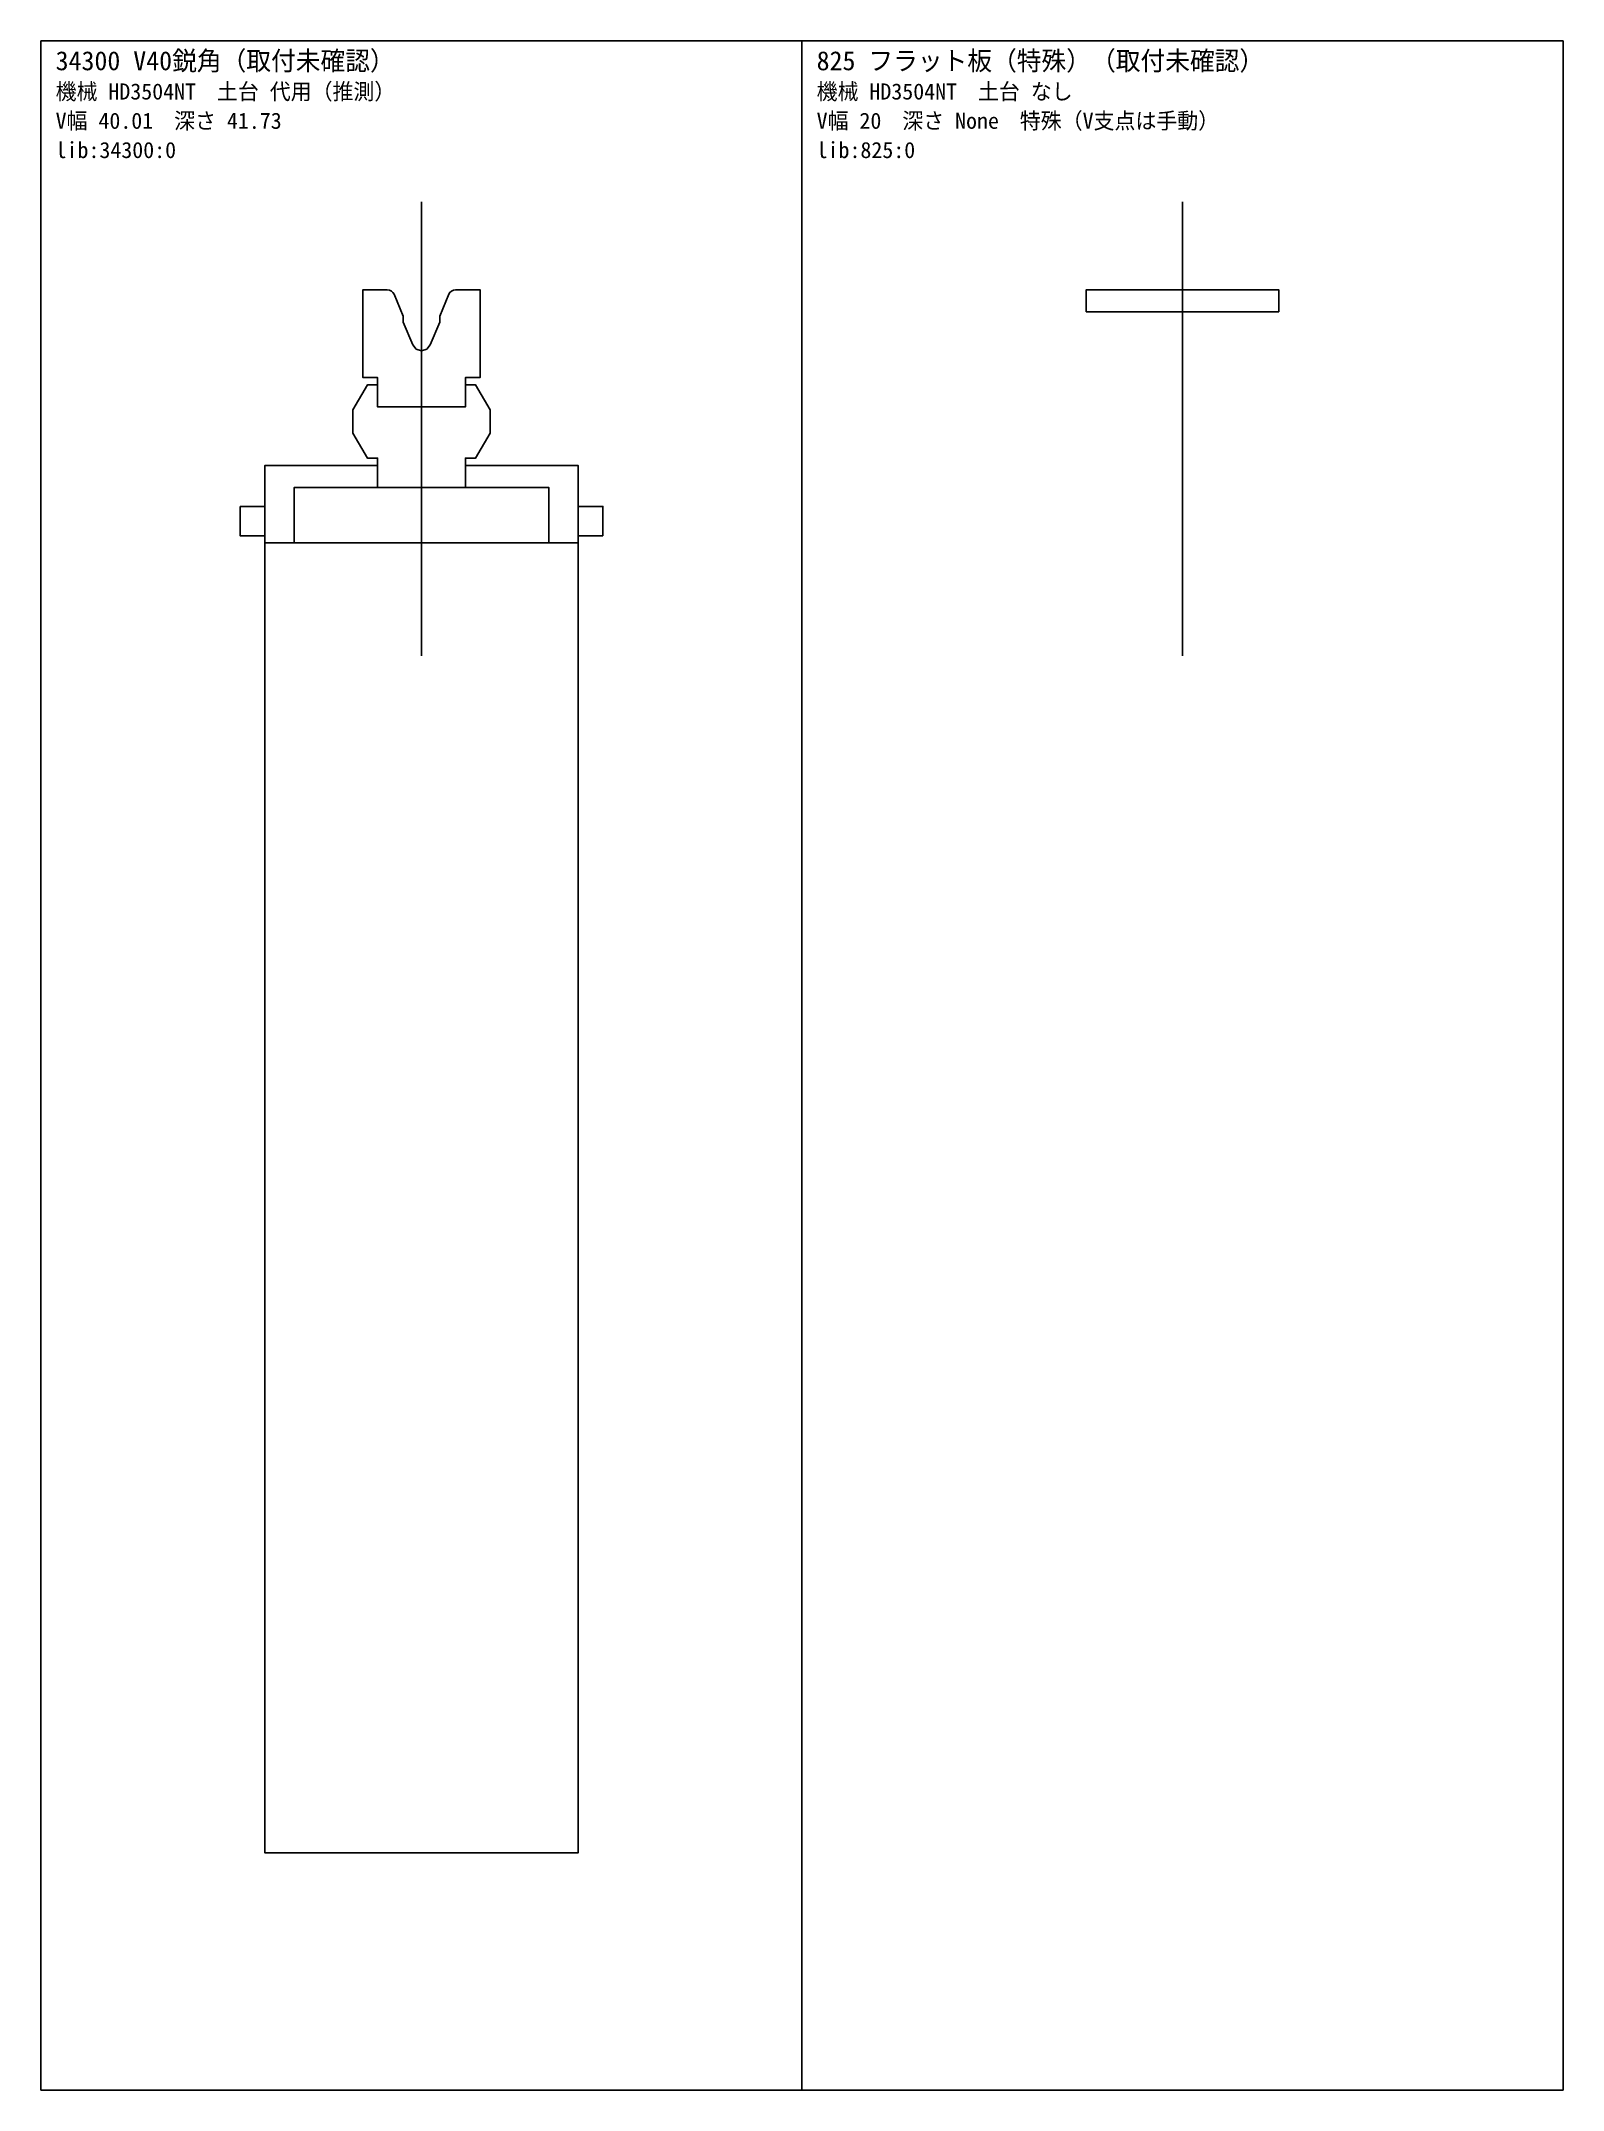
# Model space of a CAD drawing. Extents: x -260 to 3900, y -7630 to 506.
# Drawn here: x 2860 to 3900, y -6230 to -4830 of the extents above; entities that cross this region are included whole.
import ezdxf

# ---------------------------------------------------------------- set-up
doc = ezdxf.new("R2010")
doc.units = 0
for name, color, linetype in [('BASE_GENERIC', 2, 'Continuous'), ('CENTER', 5, 'Continuous'), ('DIE', 4, 'Continuous'), ('FRAME', 8, 'Continuous'), ('FRAME_NOBASE', 1, 'Continuous'), ('TEXT', 7, 'Continuous')]:
    doc.layers.add(name, color=color, linetype=linetype)

msp = doc.modelspace()

# ---------------------------------------------------------------- texts
at = {"layer": 'TEXT'}
for s, height, p in [('34300 V40鋭角（取付未確認）', 13, (2870, -4850)), ('825 フラット板（特殊）（取付未確認）', 13, (3390, -4850)), ('機械 HD3504NT\u3000土台 代用（推測）', 11, (2870, -4870)), ('機械 HD3504NT\u3000土台 なし', 11, (3390, -4870)), ('V幅 40.01\u3000深さ 41.73', 11, (2870, -4890)), ('V幅 20\u3000深さ None\u3000特殊（V支点は手動）', 11, (3390, -4890)), ('lib:34300:0', 11, (2870, -4910)), ('lib:825:0', 11, (3390, -4910))]:
    msp.add_text(s, height=height, dxfattribs=at).set_placement(p)

# ---------------------------------------------------------------- linework, layer by layer
at = {"layer": 'BASE_GENERIC'}
for points in [[(3090, -5080), (3150, -5080), (3150, -5060.02), (3160.01, -5060.02), (3160.01, -5000), (3143.34, -5000), (3141.9, -5000.23), (3140.57, -5000.86), (3139.48, -5001.83), (3138.72, -5003.1), (3132.5, -5018.11), (3132.5, -5022.05), (3126.02, -5037.72), (3123.61, -5040.64), (3120, -5041.73), (3116.39, -5040.64), (3114.01, -5037.72), (3107.5, -5022.05), (3107.5, -5018.11), (3101.28, -5003.1), (3100.52, -5001.83), (3099.45, -5000.86), (3098.1, -5000.23), (3096.66, -5000), (3079.99, -5000), (3079.99, -5060.02), (3090, -5060.02)], [(3150, -5080), (3090.02, -5080), (3090, -5080), (3090, -5065), (3083.01, -5065), (3073.01, -5082), (3073.01, -5098), (3083.01, -5115), (3090, -5115), (3090, -5120), (3090, -5135), (3090.02, -5135), (3150, -5135), (3150, -5120), (3150, -5115), (3157.01, -5115), (3167.01, -5098), (3167.01, -5082), (3157.01, -5065), (3150, -5065)], [(3090, -5135), (3090, -5120), (3013.02, -5120), (3013.02, -5148), (3013.02, -5168), (3013.02, -5173), (3033.02, -5173), (3033.02, -5135)], [(3150, -5120), (3150, -5135), (3207, -5135), (3207, -5173), (3227, -5173), (3227, -5168), (3227, -5148), (3227, -5120)], [(3090.02, -5135), (3090, -5135), (3033.02, -5135), (3033.02, -5173), (3207, -5173), (3207, -5135), (3150, -5135)], [(2996.02, -5148), (2996.02, -5168), (3013.02, -5168), (3013.02, -5148)], [(3244, -5168), (3244, -5148), (3227, -5148), (3227, -5168)], [(3227, -5173), (3207, -5173), (3033.02, -5173), (3013.02, -5173), (3013.02, -6068), (3227, -6068)]]:
    msp.add_lwpolyline(points, close=True, dxfattribs=at)
at = {"layer": 'CENTER'}
for p, q in [((3120, -4940), (3120, -5250)), ((3640, -4940), (3640, -5250))]:
    msp.add_line(p, q, dxfattribs=at)
at = {"layer": 'DIE'}
for points in [[(3090, -5080), (3150, -5080), (3150, -5060.02), (3160.01, -5060.02), (3160.01, -5000), (3143.34, -5000), (3141.9, -5000.23), (3140.57, -5000.86), (3139.48, -5001.83), (3138.72, -5003.1), (3132.5, -5018.11), (3132.5, -5022.05), (3126.02, -5037.72), (3123.61, -5040.64), (3120, -5041.73), (3116.39, -5040.64), (3114.01, -5037.72), (3107.5, -5022.05), (3107.5, -5018.11), (3101.28, -5003.1), (3100.52, -5001.83), (3099.45, -5000.86), (3098.1, -5000.23), (3096.66, -5000), (3079.99, -5000), (3079.99, -5060.02), (3090, -5060.02)], [(3574.25, -5015), (3705.75, -5015), (3705.75, -5000), (3574.25, -5000)]]:
    msp.add_lwpolyline(points, close=True, dxfattribs=at)
at = {"layer": 'FRAME'}
msp.add_lwpolyline([(2860, -4830), (3380, -4830), (3380, -6230), (2860, -6230)], close=True, dxfattribs=at)
at = {"layer": 'FRAME_NOBASE'}
msp.add_lwpolyline([(3380, -4830), (3900, -4830), (3900, -6230), (3380, -6230)], close=True, dxfattribs=at)

msp.set_redraw_order([(e.dxf.handle, doc.entitydb.next_handle()) for e in msp.query("TEXT MTEXT ATTDEF DIMENSION ARC_DIMENSION")])  # texts and dimensions are drawn at this point

doc.saveas('drawing.dxf')
